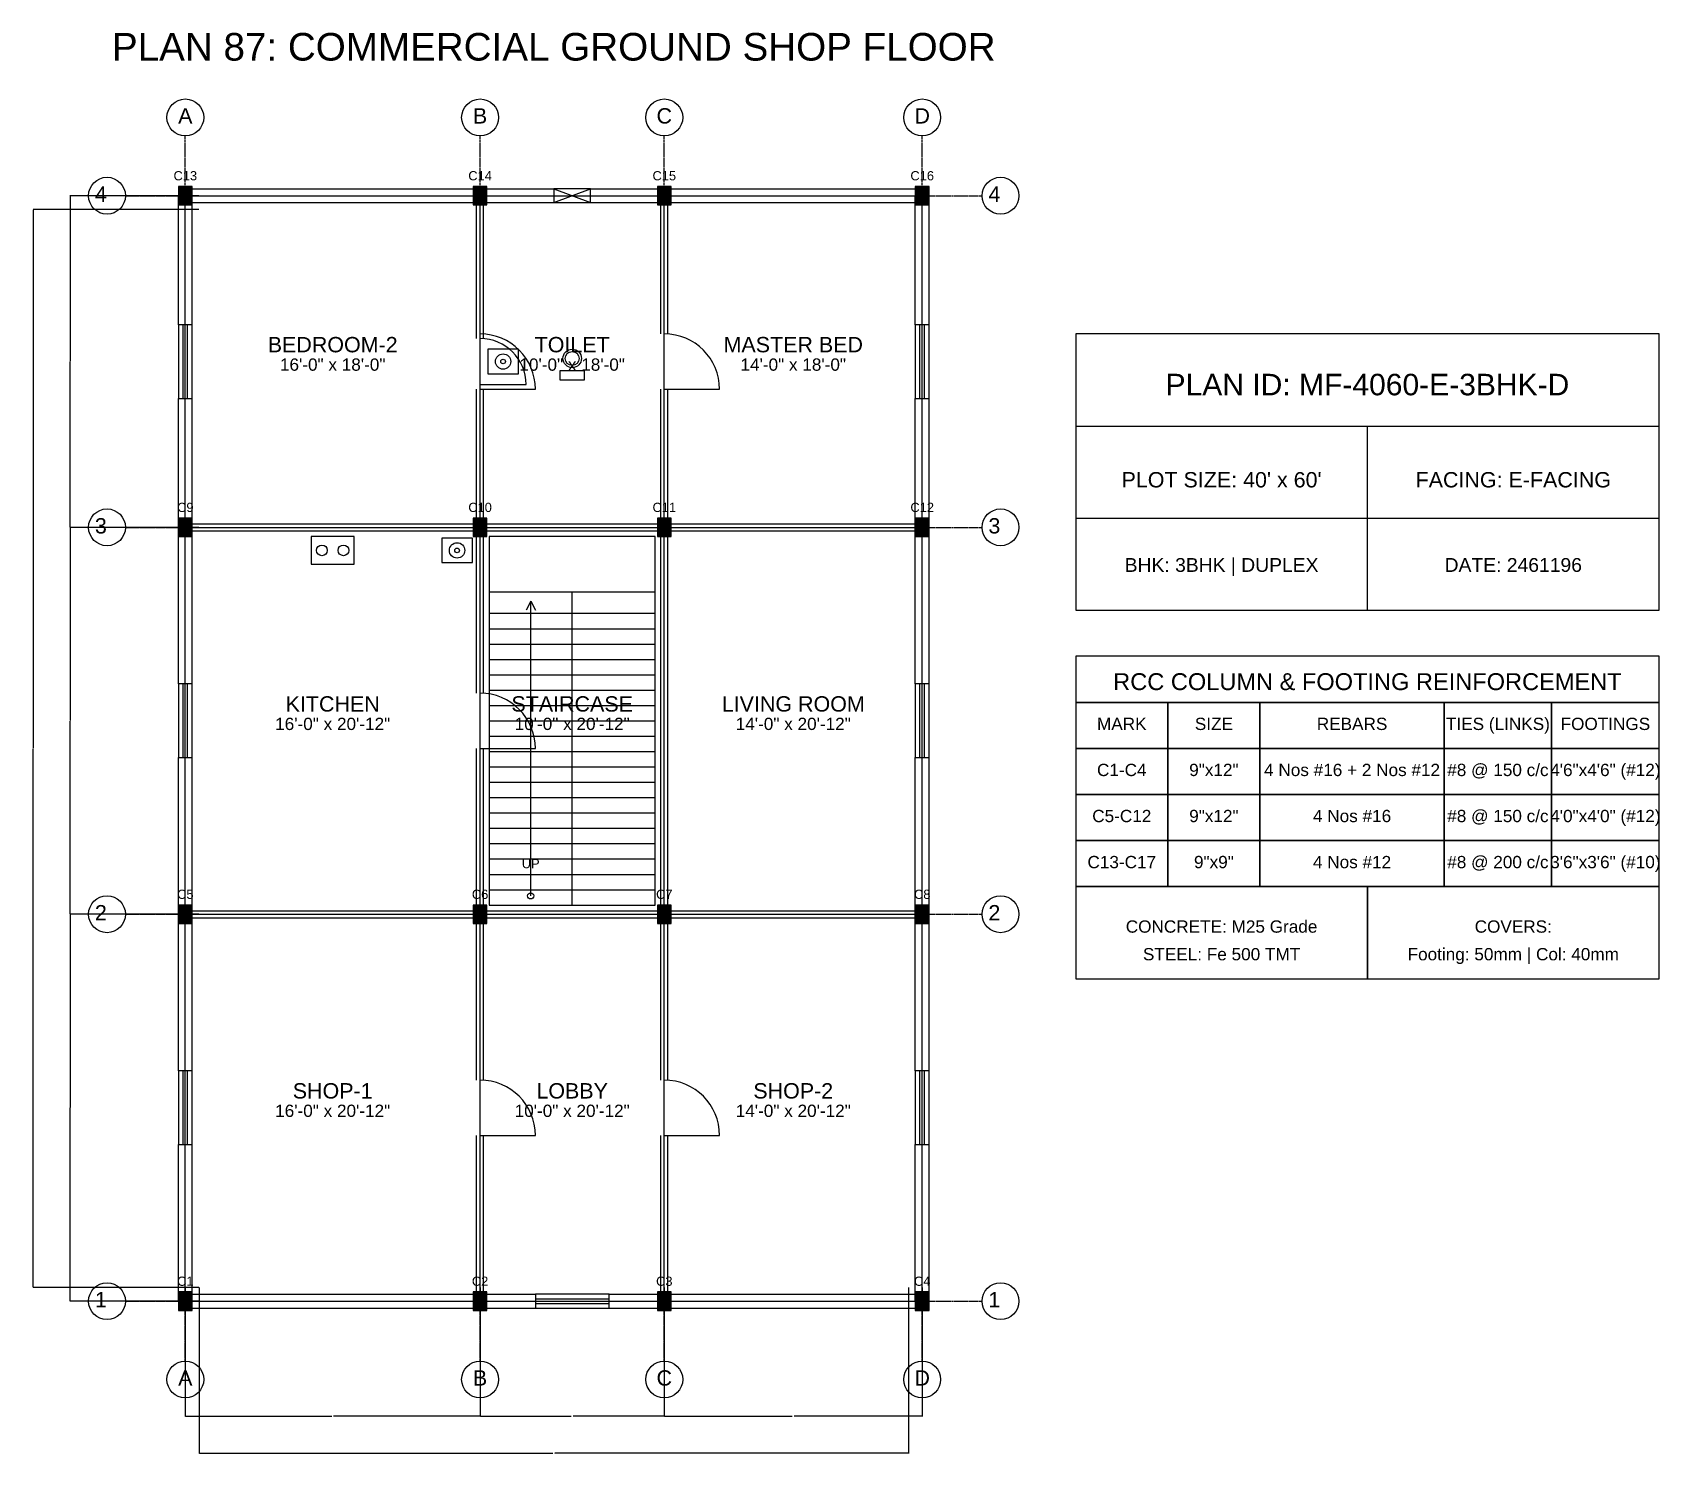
# Model space of a CAD drawing. Header units: inches. Extents: x -134 to 23580, y -99 to 23207.
# Drawn here: x 14900 to 15960, y 19901 to 20826 of the extents above; entities that cross this region are included whole.
import ezdxf
from ezdxf.enums import TextEntityAlignment as Align

# ---------------------------------------------------------------- set-up
doc = ezdxf.new("R2010")
doc.units = ezdxf.units.IN
doc.header["$MEASUREMENT"] = 0
doc.linetypes.add('CENTER', pattern=[2, 1.25, -0.25, 0.25, -0.25])
for name, color, linetype in [('A-COL-HATCH', 251, 'Continuous'), ('A-COLUMN', 1, 'Continuous'), ('A-DIM', 5, 'Continuous'), ('A-DOOR', 30, 'Continuous'), ('A-FIXTURE', 8, 'Continuous'), ('A-STAIR', 6, 'Continuous'), ('A-TEXT', 2, 'Continuous'), ('A-WALL-EXT', 7, 'Continuous'), ('A-WALL-INT', 9, 'Continuous'), ('A-WINDOW', 4, 'Continuous'), ('S-BEAM-FRAMING', 2, 'Continuous'), ('S-BUBBLE', 4, 'Continuous'), ('S-GRID-CENTER', 8, 'CENTER'), ('S-TABLE', 7, 'Continuous'), ('S-TEXT', 3, 'Continuous')]:
    doc.layers.add(name, color=color, linetype=linetype)
doc.styles.get("Standard").update_dxf_attribs({"font": 'arial.ttf'})
doc.dimstyles.get("Standard").update_dxf_attribs({"dimtxt": 0.18, "dimasz": 0.18, "dimexe": 0.18, "dimexo": 0.0625, "dimgap": 0.09, "dimtad": 0, "dimtih": 1, "dimtoh": 1, "dimdec": 4, "dimzin": 0, "dimdsep": 46, "dimtxsty": 'Standard', "dimcen": 0.09, "dimadec": 0, "dimazin": 0, "dimtfac": 1, "dimtdec": 4, "dimtofl": 0, "dimtmove": 0, "dimatfit": 3, "dimfxl": 1, "dimtolj": 1, "dimtzin": 0, "dimarcsym": 0})

msp = doc.modelspace()

# ---------------------------------------------------------------- texts
at = {"layer": 'A-TEXT'}
for s, height, p in [('PLAN 87: COMMERCIAL GROUND SHOP FLOOR', 18, (15240, 20808)), ('C13', 6, (15000, 20730)), ('C14', 6, (15192, 20730)), ('C15', 6, (15312, 20730)), ('C16', 6, (15480, 20730)), ('BEDROOM-2', 10, (15096, 20618)), ('TOILET', 10, (15252, 20618)), ('MASTER BED', 10, (15396, 20618)), ('16\'-0" x 18\'-0"', 8, (15096, 20606)), ('10\'-0" x 18\'-0"', 8, (15252, 20606)), ('14\'-0" x 18\'-0"', 8, (15396, 20606)), ('PLAN ID: MF-4060-E-3BHK-D', 14, (15770, 20590)), ("PLOT SIZE: 40' x 60'", 10, (15675, 20530)), ('FACING: E-FACING', 10, (15865, 20530)), ('C9', 6, (15000, 20514)), ('C10', 6, (15192, 20514)), ('C11', 6, (15312, 20514)), ('C12', 6, (15480, 20514)), ('BHK: 3BHK | DUPLEX', 9, (15675, 20475)), ('DATE: 2461196', 9, (15865, 20475)), ('KITCHEN', 10, (15096, 20384)), ('STAIRCASE', 10, (15252, 20384)), ('LIVING ROOM', 10, (15396, 20384)), ('16\'-0" x 20\'-12"', 8, (15096, 20372)), ('10\'-0" x 20\'-12"', 8, (15252, 20372)), ('14\'-0" x 20\'-12"', 8, (15396, 20372)), ('UP', 6, (15225, 20282)), ('C5', 6, (15000, 20262)), ('C6', 6, (15192, 20262)), ('C7', 6, (15312, 20262)), ('C8', 6, (15480, 20262)), ('SHOP-1', 10, (15096, 20132)), ('LOBBY', 10, (15252, 20132)), ('SHOP-2', 10, (15396, 20132)), ('16\'-0" x 20\'-12"', 8, (15096, 20120)), ('10\'-0" x 20\'-12"', 8, (15252, 20120)), ('14\'-0" x 20\'-12"', 8, (15396, 20120)), ('C1', 6, (15000, 20010)), ('C2', 6, (15192, 20010)), ('C3', 6, (15312, 20010)), ('C4', 6, (15480, 20010))]:
    msp.add_text(s, height=height, dxfattribs=at).set_placement(p, align=Align.CENTER)
at = {"layer": 'S-TEXT'}
for s, height, p in [('A', 10, (15000, 20767)), ('B', 10, (15192, 20767)), ('C', 10, (15312, 20767)), ('D', 10, (15480, 20767)), ('4', 10, (14945, 20716)), ('4', 10, (15527, 20716)), ('3', 10, (14945, 20500)), ('3', 10, (15527, 20500)), ('RCC COLUMN & FOOTING REINFORCEMENT', 11, (15770, 20398)), ('MARK', 8, (15610, 20372)), ('SIZE', 8, (15670, 20372)), ('REBARS', 8, (15760, 20372)), ('TIES (LINKS)', 8, (15855, 20372)), ('FOOTINGS', 8, (15925, 20372)), ('C1-C4', 8, (15610, 20342)), ('9"x12"', 8, (15670, 20342)), ('4 Nos #16 + 2 Nos #12', 8, (15760, 20342)), ('#8 @ 150 c/c', 8, (15855, 20342)), ('4\'6"x4\'6" (#12)', 8, (15925, 20342)), ('C5-C12', 8, (15610, 20312)), ('9"x12"', 8, (15670, 20312)), ('4 Nos #16', 8, (15760, 20312)), ('#8 @ 150 c/c', 8, (15855, 20312)), ('4\'0"x4\'0" (#12)', 8, (15925, 20312)), ('C13-C17', 8, (15610, 20282)), ('9"x9"', 8, (15670, 20282)), ('4 Nos #12', 8, (15760, 20282)), ('#8 @ 200 c/c', 8, (15855, 20282)), ('3\'6"x3\'6" (#10)', 8, (15925, 20282)), ('2', 10, (14945, 20248)), ('2', 10, (15527, 20248)), ('CONCRETE: M25 Grade', 8, (15675, 20240)), ('COVERS:', 8, (15865, 20240)), ('Footing: 50mm | Col: 40mm', 8, (15865, 20222)), ('STEEL: Fe 500 TMT', 8, (15675, 20222)), ('1', 10, (14945, 19996)), ('1', 10, (15527, 19996)), ('A', 10, (15000, 19945)), ('B', 10, (15192, 19945)), ('C', 10, (15312, 19945)), ('D', 10, (15480, 19945))]:
    msp.add_text(s, height=height, dxfattribs=at).set_placement(p, align=Align.CENTER)

# ---------------------------------------------------------------- blocks, each defined once
blk = doc.blocks.new('*D748')
at = {"layer": 'A-DIM', "color": 0, "lineweight": -2, "transparency": 16777216}
for p, q in [((15000, 20008.9), (15000, 19924.8)), ((15192, 20008.9), (15192, 19924.8)), ((15000.2, 19925), (15095.4, 19925)), ((15191.8, 19925), (15096.6, 19925))]:
    blk.add_line(p, q, dxfattribs=at)
at = {"layer": 'A-DIM', "color": 0, "transparency": 16777216}
for points in [[(15000.2, 19925), (15000.2, 19925), (15000, 19925)], [(15191.8, 19925), (15191.8, 19925), (15192, 19925)]]:
    blk.add_solid(points, dxfattribs=at)
at = {"layer": 'Defpoints', "color": 0, "transparency": 16777216}
for p in [(15000, 20009), (15192, 20009), (15192, 19925)]:
    blk.add_point(p, dxfattribs=at)
at = {"layer": 'A-DIM', "color": 0, "transparency": 16777216, "insert": (15096, 19925), "char_height": 0.18, "attachment_point": 5}
blk.add_mtext('\\A1;192.0000', dxfattribs=at)
blk = doc.blocks.new('*D749')
at = {"layer": 'A-DIM', "color": 0, "lineweight": -2, "transparency": 16777216}
for p, q in [((15192, 20008.9), (15192, 19924.8)), ((15312, 20008.9), (15312, 19924.8)), ((15192.2, 19925), (15251.4, 19925)), ((15311.8, 19925), (15252.6, 19925))]:
    blk.add_line(p, q, dxfattribs=at)
at = {"layer": 'A-DIM', "color": 0, "transparency": 16777216}
for points in [[(15192.2, 19925), (15192.2, 19925), (15192, 19925)], [(15311.8, 19925), (15311.8, 19925), (15312, 19925)]]:
    blk.add_solid(points, dxfattribs=at)
at = {"layer": 'Defpoints', "color": 0, "transparency": 16777216}
for p in [(15192, 20009), (15312, 20009), (15312, 19925)]:
    blk.add_point(p, dxfattribs=at)
at = {"layer": 'A-DIM', "color": 0, "transparency": 16777216, "insert": (15252, 19925), "char_height": 0.18, "attachment_point": 5}
blk.add_mtext('\\A1;120.0000', dxfattribs=at)
blk = doc.blocks.new('*D750')
at = {"layer": 'A-DIM', "color": 0, "lineweight": -2, "transparency": 16777216}
for p, q in [((15312, 20008.9), (15312, 19924.8)), ((15480, 20008.9), (15480, 19924.8)), ((15312.2, 19925), (15395.4, 19925)), ((15479.8, 19925), (15396.6, 19925))]:
    blk.add_line(p, q, dxfattribs=at)
at = {"layer": 'A-DIM', "color": 0, "transparency": 16777216}
for points in [[(15312.2, 19925), (15312.2, 19925), (15312, 19925)], [(15479.8, 19925), (15479.8, 19925), (15480, 19925)]]:
    blk.add_solid(points, dxfattribs=at)
at = {"layer": 'Defpoints', "color": 0, "transparency": 16777216}
for p in [(15312, 20009), (15480, 20009), (15480, 19925)]:
    blk.add_point(p, dxfattribs=at)
at = {"layer": 'A-DIM', "color": 0, "transparency": 16777216, "insert": (15396, 19925), "char_height": 0.18, "attachment_point": 5}
blk.add_mtext('\\A1;168.0000', dxfattribs=at)
blk = doc.blocks.new('*D751')
at = {"layer": 'A-DIM', "color": 0, "lineweight": -2, "transparency": 16777216}
for p, q in [((15009, 20008.9375), (15009, 19900.82)), ((15471, 20008.9375), (15471, 19900.82)), ((15009.18, 19901), (15239.393206, 19901)), ((15470.82, 19901), (15240.606794, 19901))]:
    blk.add_line(p, q, dxfattribs=at)
at = {"layer": 'A-DIM', "color": 0, "transparency": 16777216}
for points in [[(15009.18, 19901.03), (15009.18, 19900.97), (15009, 19901)], [(15470.82, 19901.03), (15470.82, 19900.97), (15471, 19901)]]:
    blk.add_solid(points, dxfattribs=at)
at = {"layer": 'Defpoints', "color": 0, "transparency": 16777216}
for p in [(15009, 20009), (15471, 20009), (15471, 19901)]:
    blk.add_point(p, dxfattribs=at)
at = {"layer": 'A-DIM', "color": 0, "transparency": 16777216, "insert": (15240, 19901), "char_height": 0.18, "attachment_point": 5}
blk.add_mtext('\\A1;462.0000', dxfattribs=at)
blk = doc.blocks.new('*D752')
at = {"layer": 'A-DIM', "color": 0, "lineweight": -2, "transparency": 16777216}
for p, q in [((15008.9, 20252), (14924.8, 20252)), ((14925, 20251.8), (14925, 20126.2)), ((14925, 20000.2), (14925, 20125.8)), ((15008.9, 20000), (14924.8, 20000))]:
    blk.add_line(p, q, dxfattribs=at)
at = {"layer": 'A-DIM', "color": 0, "transparency": 16777216}
for points in [[(14925, 20251.8), (14925, 20251.8), (14925, 20252)], [(14925, 20000.2), (14925, 20000.2), (14925, 20000)]]:
    blk.add_solid(points, dxfattribs=at)
at = {"layer": 'Defpoints', "color": 0, "transparency": 16777216}
for p in [(14925, 20252), (15009, 20252), (15009, 20000)]:
    blk.add_point(p, dxfattribs=at)
at = {"layer": 'A-DIM', "color": 0, "transparency": 16777216, "insert": (14925, 20126), "char_height": 0.18, "attachment_point": 5}
blk.add_mtext('\\A1;252.0000', dxfattribs=at)
blk = doc.blocks.new('*D753')
at = {"layer": 'A-DIM', "color": 0, "lineweight": -2, "transparency": 16777216}
for p, q in [((15008.9, 20504), (14924.8, 20504)), ((14925, 20503.8), (14925, 20378.2)), ((14925, 20252.2), (14925, 20377.8)), ((15008.9, 20252), (14924.8, 20252))]:
    blk.add_line(p, q, dxfattribs=at)
at = {"layer": 'A-DIM', "color": 0, "transparency": 16777216}
for points in [[(14925, 20503.8), (14925, 20503.8), (14925, 20504)], [(14925, 20252.2), (14925, 20252.2), (14925, 20252)]]:
    blk.add_solid(points, dxfattribs=at)
at = {"layer": 'Defpoints', "color": 0, "transparency": 16777216}
for p in [(14925, 20504), (15009, 20504), (15009, 20252)]:
    blk.add_point(p, dxfattribs=at)
at = {"layer": 'A-DIM', "color": 0, "transparency": 16777216, "insert": (14925, 20378), "char_height": 0.18, "attachment_point": 5}
blk.add_mtext('\\A1;252.0000', dxfattribs=at)
blk = doc.blocks.new('*D754')
at = {"layer": 'A-DIM', "color": 0, "lineweight": -2, "transparency": 16777216}
for p, q in [((15008.9, 20720), (14924.8, 20720)), ((14925, 20719.8), (14925, 20612.2)), ((14925, 20504.2), (14925, 20611.8)), ((15008.9, 20504), (14924.8, 20504))]:
    blk.add_line(p, q, dxfattribs=at)
at = {"layer": 'A-DIM', "color": 0, "transparency": 16777216}
for points in [[(14925, 20719.8), (14925, 20719.8), (14925, 20720)], [(14925, 20504.2), (14925, 20504.2), (14925, 20504)]]:
    blk.add_solid(points, dxfattribs=at)
at = {"layer": 'Defpoints', "color": 0, "transparency": 16777216}
for p in [(14925, 20720), (15009, 20720), (15009, 20504)]:
    blk.add_point(p, dxfattribs=at)
at = {"layer": 'A-DIM', "color": 0, "transparency": 16777216, "insert": (14925, 20612), "char_height": 0.18, "attachment_point": 5}
blk.add_mtext('\\A1;216.0000', dxfattribs=at)
blk = doc.blocks.new('*D755')
at = {"layer": 'A-DIM', "color": 0, "lineweight": -2, "transparency": 16777216}
for p, q in [((15008.9, 20711), (14900.8, 20711)), ((14901, 20710.8), (14901, 20360.2)), ((14901, 20009.2), (14901, 20359.8)), ((15008.9, 20009), (14900.8, 20009))]:
    blk.add_line(p, q, dxfattribs=at)
at = {"layer": 'A-DIM', "color": 0, "transparency": 16777216}
for points in [[(14901, 20710.8), (14901, 20710.8), (14901, 20711)], [(14901, 20009.2), (14901, 20009.2), (14901, 20009)]]:
    blk.add_solid(points, dxfattribs=at)
at = {"layer": 'Defpoints', "color": 0, "transparency": 16777216}
for p in [(14901, 20711), (15009, 20711), (15009, 20009)]:
    blk.add_point(p, dxfattribs=at)
at = {"layer": 'A-DIM', "color": 0, "transparency": 16777216, "insert": (14901, 20360), "char_height": 0.18, "attachment_point": 5}
blk.add_mtext('\\A1;702.0000', dxfattribs=at)

# ---------------------------------------------------------------- dimensions: what is measured, and where the dimension line sits
at = {"layer": 'A-DIM'}
for base, p1, p2, picture, middle in [((14925, 20720), (15009, 20504), (15009, 20720), '*D754', (14925, 20612)), ((14901, 20711), (15009, 20009), (15009, 20711), '*D755', (14901, 20360)), ((14925, 20504), (15009, 20252), (15009, 20504), '*D753', (14925, 20378)), ((14925, 20252), (15009, 20000), (15009, 20252), '*D752', (14925, 20126))]:
    dim = msp.add_linear_dim(base=base, p1=p1, p2=p2, angle=90, dimstyle='Standard', dxfattribs=at)
    dim.commit()
    dim.dimension.update_dxf_attribs({"geometry": picture, "text_midpoint": middle})
for base, p1, p2, picture, middle in [((15192, 19925), (15000, 20009), (15192, 20009), '*D748', (15096, 19925)), ((15471, 19901), (15009, 20009), (15471, 20009), '*D751', (15240, 19901)), ((15312, 19925), (15192, 20009), (15312, 20009), '*D749', (15252, 19925)), ((15480, 19925), (15312, 20009), (15480, 20009), '*D750', (15396, 19925))]:
    dim = msp.add_linear_dim(base=base, p1=p1, p2=p2, dimstyle='Standard', dxfattribs=at)
    dim.commit()
    dim.dimension.update_dxf_attribs({"geometry": picture, "text_midpoint": middle})

# ---------------------------------------------------------------- linework, layer by layer
at = {"layer": 'A-COL-HATCH'}
for points in [[(14995.5, 20714), (15004.5, 20714), (14995.5, 20726), (15004.5, 20726)], [(15187.5, 20714), (15196.5, 20714), (15187.5, 20726), (15196.5, 20726)], [(15307.5, 20714), (15316.5, 20714), (15307.5, 20726), (15316.5, 20726)], [(15475.5, 20714), (15484.5, 20714), (15475.5, 20726), (15484.5, 20726)], [(14995.5, 20498), (15004.5, 20498), (14995.5, 20510), (15004.5, 20510)], [(15187.5, 20498), (15196.5, 20498), (15187.5, 20510), (15196.5, 20510)], [(15307.5, 20498), (15316.5, 20498), (15307.5, 20510), (15316.5, 20510)], [(15475.5, 20498), (15484.5, 20498), (15475.5, 20510), (15484.5, 20510)], [(14995.5, 20246), (15004.5, 20246), (14995.5, 20258), (15004.5, 20258)], [(15187.5, 20246), (15196.5, 20246), (15187.5, 20258), (15196.5, 20258)], [(15307.5, 20246), (15316.5, 20246), (15307.5, 20258), (15316.5, 20258)], [(15475.5, 20246), (15484.5, 20246), (15475.5, 20258), (15484.5, 20258)], [(14995.5, 19994), (15004.5, 19994), (14995.5, 20006), (15004.5, 20006)], [(15187.5, 19994), (15196.5, 19994), (15187.5, 20006), (15196.5, 20006)], [(15307.5, 19994), (15316.5, 19994), (15307.5, 20006), (15316.5, 20006)], [(15475.5, 19994), (15484.5, 19994), (15475.5, 20006), (15484.5, 20006)]]:
    msp.add_solid(points, dxfattribs=at)
at = {"layer": 'A-COLUMN'}
for points in [[(14995.5, 20714), (15004.5, 20714), (15004.5, 20726), (14995.5, 20726)], [(15187.5, 20714), (15196.5, 20714), (15196.5, 20726), (15187.5, 20726)], [(15307.5, 20714), (15316.5, 20714), (15316.5, 20726), (15307.5, 20726)], [(15475.5, 20714), (15484.5, 20714), (15484.5, 20726), (15475.5, 20726)], [(14995.5, 20498), (15004.5, 20498), (15004.5, 20510), (14995.5, 20510)], [(15187.5, 20498), (15196.5, 20498), (15196.5, 20510), (15187.5, 20510)], [(15307.5, 20498), (15316.5, 20498), (15316.5, 20510), (15307.5, 20510)], [(15475.5, 20498), (15484.5, 20498), (15484.5, 20510), (15475.5, 20510)], [(14995.5, 20246), (15004.5, 20246), (15004.5, 20258), (14995.5, 20258)], [(15187.5, 20246), (15196.5, 20246), (15196.5, 20258), (15187.5, 20258)], [(15307.5, 20246), (15316.5, 20246), (15316.5, 20258), (15307.5, 20258)], [(15475.5, 20246), (15484.5, 20246), (15484.5, 20258), (15475.5, 20258)], [(14995.5, 19994), (15004.5, 19994), (15004.5, 20006), (14995.5, 20006)], [(15187.5, 19994), (15196.5, 19994), (15196.5, 20006), (15187.5, 20006)], [(15307.5, 19994), (15316.5, 19994), (15316.5, 20006), (15307.5, 20006)], [(15475.5, 19994), (15484.5, 19994), (15484.5, 20006), (15475.5, 20006)]]:
    msp.add_lwpolyline(points, close=True, dxfattribs=at)
at = {"layer": 'A-DOOR'}
for p, q in [((15192, 20597), (15222, 20597)), ((15192, 20594), (15228, 20594)), ((15312, 20594), (15348, 20594)), ((15192, 20360), (15228, 20360)), ((15192, 20108), (15228, 20108)), ((15312, 20108), (15348, 20108))]:
    msp.add_line(p, q, dxfattribs=at)
for centre, radius in [((15192, 20594), 36), ((15192, 20597), 30), ((15312, 20594), 36), ((15192, 20360), 36), ((15192, 20108), 36), ((15312, 20108), 36)]:
    msp.add_arc(centre, radius, 0, 90, dxfattribs=at)
at = {"layer": 'A-FIXTURE'}
for points in [[(15197, 20604), (15217, 20604), (15217, 20620), (15197, 20620)], [(15244, 20600), (15260, 20600), (15260, 20606), (15244, 20606)], [(15082, 20480), (15110, 20480), (15110, 20498), (15082, 20498)], [(15167, 20481), (15187, 20481), (15187, 20497), (15167, 20497)]]:
    msp.add_lwpolyline(points, close=True, dxfattribs=at)
for centre, radius in [((15207, 20612), 5), ((15207, 20612), 1.5), ((15252, 20614), 6), ((15252, 20614), 4.5), ((15089, 20489), 3.5), ((15103, 20489), 3.5), ((15177, 20489), 5), ((15177, 20489), 1.5)]:
    msp.add_circle(centre, radius, dxfattribs=at)
at = {"layer": 'A-STAIR'}
for p, q in [((15198, 20462), (15306, 20462)), ((15225, 20456), (15222, 20450)), ((15225, 20264), (15225, 20456)), ((15225, 20456), (15228, 20450)), ((15252, 20258), (15252, 20462)), ((15198, 20448), (15252, 20448)), ((15252, 20448), (15306, 20448)), ((15198, 20438), (15252, 20438)), ((15252, 20438), (15306, 20438)), ((15198, 20428), (15252, 20428)), ((15252, 20428), (15306, 20428)), ((15198, 20418), (15252, 20418)), ((15252, 20418), (15306, 20418)), ((15198, 20408), (15252, 20408)), ((15252, 20408), (15306, 20408)), ((15198, 20398), (15252, 20398)), ((15252, 20398), (15306, 20398)), ((15198, 20388), (15252, 20388)), ((15252, 20388), (15306, 20388)), ((15198, 20378), (15252, 20378)), ((15252, 20378), (15306, 20378)), ((15198, 20368), (15252, 20368)), ((15198, 20358), (15252, 20358)), ((15252, 20368), (15306, 20368)), ((15252, 20358), (15306, 20358)), ((15198, 20348), (15252, 20348)), ((15252, 20348), (15306, 20348)), ((15198, 20338), (15252, 20338)), ((15252, 20338), (15306, 20338)), ((15198, 20328), (15252, 20328)), ((15252, 20328), (15306, 20328)), ((15198, 20318), (15252, 20318)), ((15252, 20318), (15306, 20318)), ((15198, 20308), (15252, 20308)), ((15252, 20308), (15306, 20308)), ((15198, 20298), (15252, 20298)), ((15252, 20298), (15306, 20298)), ((15198, 20288), (15252, 20288)), ((15252, 20288), (15306, 20288)), ((15198, 20278), (15252, 20278)), ((15252, 20278), (15306, 20278)), ((15198, 20268), (15252, 20268)), ((15252, 20268), (15306, 20268))]:
    msp.add_line(p, q, dxfattribs=at)
msp.add_lwpolyline([(15198, 20258), (15306, 20258), (15306, 20498), (15198, 20498)], close=True, dxfattribs=at)
msp.add_circle((15225, 20264), 2, dxfattribs=at)
at = {"layer": 'A-WALL-EXT'}
for p, q in [((14995.5, 20636), (14995.5, 20720)), ((15000, 20724.5), (15192, 20724.5)), ((15004.5, 20636), (15004.5, 20720)), ((15192, 20724.5), (15240, 20724.5)), ((15264, 20724.5), (15312, 20724.5)), ((15312, 20724.5), (15480, 20724.5)), ((15475.5, 20636), (15475.5, 20720)), ((15484.5, 20636), (15484.5, 20720)), ((15000, 20715.5), (15192, 20715.5)), ((15192, 20715.5), (15240, 20715.5)), ((15264, 20715.5), (15312, 20715.5)), ((15312, 20715.5), (15480, 20715.5)), ((14995.5, 20504), (14995.5, 20588)), ((15004.5, 20504), (15004.5, 20588)), ((15475.5, 20504), (15475.5, 20588)), ((15484.5, 20504), (15484.5, 20588)), ((15580, 20570), (15960, 20570)), ((15770, 20450), (15770, 20570)), ((15580, 20510), (15960, 20510)), ((14995.5, 20402), (14995.5, 20504)), ((15004.5, 20402), (15004.5, 20504)), ((15475.5, 20402), (15475.5, 20504)), ((15484.5, 20402), (15484.5, 20504)), ((14995.5, 20252), (14995.5, 20354)), ((15004.5, 20252), (15004.5, 20354)), ((15475.5, 20252), (15475.5, 20354)), ((15484.5, 20252), (15484.5, 20354)), ((14995.5, 20150), (14995.5, 20252)), ((15004.5, 20150), (15004.5, 20252)), ((15475.5, 20150), (15475.5, 20252)), ((15484.5, 20150), (15484.5, 20252)), ((14995.5, 20000), (14995.5, 20102)), ((15004.5, 20000), (15004.5, 20102)), ((15475.5, 20000), (15475.5, 20102)), ((15484.5, 20000), (15484.5, 20102)), ((15000, 20004.5), (15192, 20004.5)), ((15192, 20004.5), (15228, 20004.5)), ((15276, 20004.5), (15312, 20004.5)), ((15312, 20004.5), (15480, 20004.5)), ((15000, 19995.5), (15192, 19995.5)), ((15192, 19995.5), (15228, 19995.5)), ((15276, 19995.5), (15312, 19995.5)), ((15312, 19995.5), (15480, 19995.5))]:
    msp.add_line(p, q, dxfattribs=at)
msp.add_lwpolyline([(15580, 20450), (15960, 20450), (15960, 20630), (15580, 20630)], close=True, dxfattribs=at)
at = {"layer": 'A-WALL-INT'}
for p, q in [((15189.75, 20627), (15189.75, 20720)), ((15194.25, 20627), (15194.25, 20720)), ((15309.75, 20630), (15309.75, 20720)), ((15314.25, 20630), (15314.25, 20720)), ((15189.75, 20504), (15189.75, 20594)), ((15194.25, 20504), (15194.25, 20594)), ((15309.75, 20504), (15309.75, 20594)), ((15314.25, 20504), (15314.25, 20594)), ((15000, 20506.25), (15192, 20506.25)), ((15192, 20506.25), (15312, 20506.25)), ((15312, 20506.25), (15480, 20506.25)), ((15000, 20501.75), (15192, 20501.75)), ((15189.75, 20396), (15189.75, 20504)), ((15192, 20501.75), (15312, 20501.75)), ((15194.25, 20396), (15194.25, 20504)), ((15309.75, 20252), (15309.75, 20504)), ((15312, 20501.75), (15480, 20501.75)), ((15314.25, 20252), (15314.25, 20504)), ((15189.75, 20252), (15189.75, 20360)), ((15194.25, 20252), (15194.25, 20360)), ((15000, 20254.25), (15192, 20254.25)), ((15189.75, 20144), (15189.75, 20252)), ((15192, 20254.25), (15312, 20254.25)), ((15194.25, 20144), (15194.25, 20252)), ((15309.75, 20144), (15309.75, 20252)), ((15312, 20254.25), (15480, 20254.25)), ((15314.25, 20144), (15314.25, 20252)), ((15000, 20249.75), (15192, 20249.75)), ((15192, 20249.75), (15312, 20249.75)), ((15312, 20249.75), (15480, 20249.75)), ((15189.75, 20000), (15189.75, 20108)), ((15194.25, 20000), (15194.25, 20108)), ((15309.75, 20000), (15309.75, 20108)), ((15314.25, 20000), (15314.25, 20108))]:
    msp.add_line(p, q, dxfattribs=at)
at = {"layer": 'A-WINDOW'}
for p, q in [((15240, 20715.5), (15264, 20724.5)), ((15240, 20724.5), (15264, 20715.5)), ((14998.5, 20588), (14998.5, 20636)), ((15001.5, 20588), (15001.5, 20636)), ((15478.5, 20588), (15478.5, 20636)), ((15481.5, 20588), (15481.5, 20636)), ((14998.5, 20354), (14998.5, 20402)), ((15001.5, 20354), (15001.5, 20402)), ((15478.5, 20354), (15478.5, 20402)), ((15481.5, 20354), (15481.5, 20402)), ((14998.5, 20102), (14998.5, 20150)), ((15001.5, 20102), (15001.5, 20150)), ((15478.5, 20102), (15478.5, 20150)), ((15481.5, 20102), (15481.5, 20150)), ((15228, 20001.5), (15276, 20001.5)), ((15228, 19998.5), (15276, 19998.5))]:
    msp.add_line(p, q, dxfattribs=at)
for points in [[(15240, 20715.5), (15264, 20715.5), (15264, 20724.5), (15240, 20724.5)], [(14995.5, 20588), (15004.5, 20588), (15004.5, 20636), (14995.5, 20636)], [(15475.5, 20588), (15484.5, 20588), (15484.5, 20636), (15475.5, 20636)], [(14995.5, 20354), (15004.5, 20354), (15004.5, 20402), (14995.5, 20402)], [(15475.5, 20354), (15484.5, 20354), (15484.5, 20402), (15475.5, 20402)], [(14995.5, 20102), (15004.5, 20102), (15004.5, 20150), (14995.5, 20150)], [(15475.5, 20102), (15484.5, 20102), (15484.5, 20150), (15475.5, 20150)], [(15228, 19995.5), (15276, 19995.5), (15276, 20004.5), (15228, 20004.5)]]:
    msp.add_lwpolyline(points, close=True, dxfattribs=at)
at = {"layer": 'S-BEAM-FRAMING'}
for p, q in [((15000, 20000), (15000, 20720)), ((15000, 20720), (15480, 20720)), ((15192, 20000), (15192, 20720)), ((15312, 20000), (15312, 20720)), ((15480, 20000), (15480, 20720)), ((15000, 20504), (15480, 20504)), ((15000, 20252), (15480, 20252)), ((15000, 20000), (15480, 20000))]:
    msp.add_line(p, q, dxfattribs=at)
at = {"layer": 'S-BUBBLE'}
for centre in [(15000, 20771), (15192, 20771), (15312, 20771), (15480, 20771), (14949, 20720), (15531, 20720), (14949, 20504), (15531, 20504), (14949, 20252), (15531, 20252), (14949, 20000), (15531, 20000), (15000, 19949), (15192, 19949), (15312, 19949), (15480, 19949)]:
    msp.add_circle(centre, 12, dxfattribs=at)
at = {"layer": 'S-GRID-CENTER'}
for p, q in [((15000, 19961), (15000, 20759)), ((15192, 19961), (15192, 20759)), ((15312, 19961), (15312, 20759)), ((15480, 19961), (15480, 20759)), ((14961, 20720), (15519, 20720)), ((14961, 20504), (15519, 20504)), ((14961, 20252), (15519, 20252)), ((14961, 20000), (15519, 20000))]:
    msp.add_line(p, q, dxfattribs=at)
at = {"layer": 'S-TABLE'}
for points in [[(15580, 20390), (15960, 20390), (15960, 20420), (15580, 20420)], [(15580, 20360), (15640, 20360), (15640, 20390), (15580, 20390)], [(15640, 20360), (15700, 20360), (15700, 20390), (15640, 20390)], [(15700, 20360), (15820, 20360), (15820, 20390), (15700, 20390)], [(15820, 20360), (15890, 20360), (15890, 20390), (15820, 20390)], [(15890, 20360), (15960, 20360), (15960, 20390), (15890, 20390)], [(15580, 20330), (15640, 20330), (15640, 20360), (15580, 20360)], [(15640, 20330), (15700, 20330), (15700, 20360), (15640, 20360)], [(15700, 20330), (15820, 20330), (15820, 20360), (15700, 20360)], [(15820, 20330), (15890, 20330), (15890, 20360), (15820, 20360)], [(15890, 20330), (15960, 20330), (15960, 20360), (15890, 20360)], [(15580, 20300), (15640, 20300), (15640, 20330), (15580, 20330)], [(15640, 20300), (15700, 20300), (15700, 20330), (15640, 20330)], [(15700, 20300), (15820, 20300), (15820, 20330), (15700, 20330)], [(15820, 20300), (15890, 20300), (15890, 20330), (15820, 20330)], [(15890, 20300), (15960, 20300), (15960, 20330), (15890, 20330)], [(15580, 20270), (15640, 20270), (15640, 20300), (15580, 20300)], [(15640, 20270), (15700, 20270), (15700, 20300), (15640, 20300)], [(15700, 20270), (15820, 20270), (15820, 20300), (15700, 20300)], [(15820, 20270), (15890, 20270), (15890, 20300), (15820, 20300)], [(15890, 20270), (15960, 20270), (15960, 20300), (15890, 20300)], [(15580, 20210), (15770, 20210), (15770, 20270), (15580, 20270)], [(15770, 20210), (15960, 20210), (15960, 20270), (15770, 20270)]]:
    msp.add_lwpolyline(points, close=True, dxfattribs=at)

msp.set_redraw_order([(e.dxf.handle, doc.entitydb.next_handle()) for e in msp.query("TEXT MTEXT ATTDEF DIMENSION ARC_DIMENSION")])  # texts and dimensions are drawn at this point

doc.saveas('drawing.dxf')
